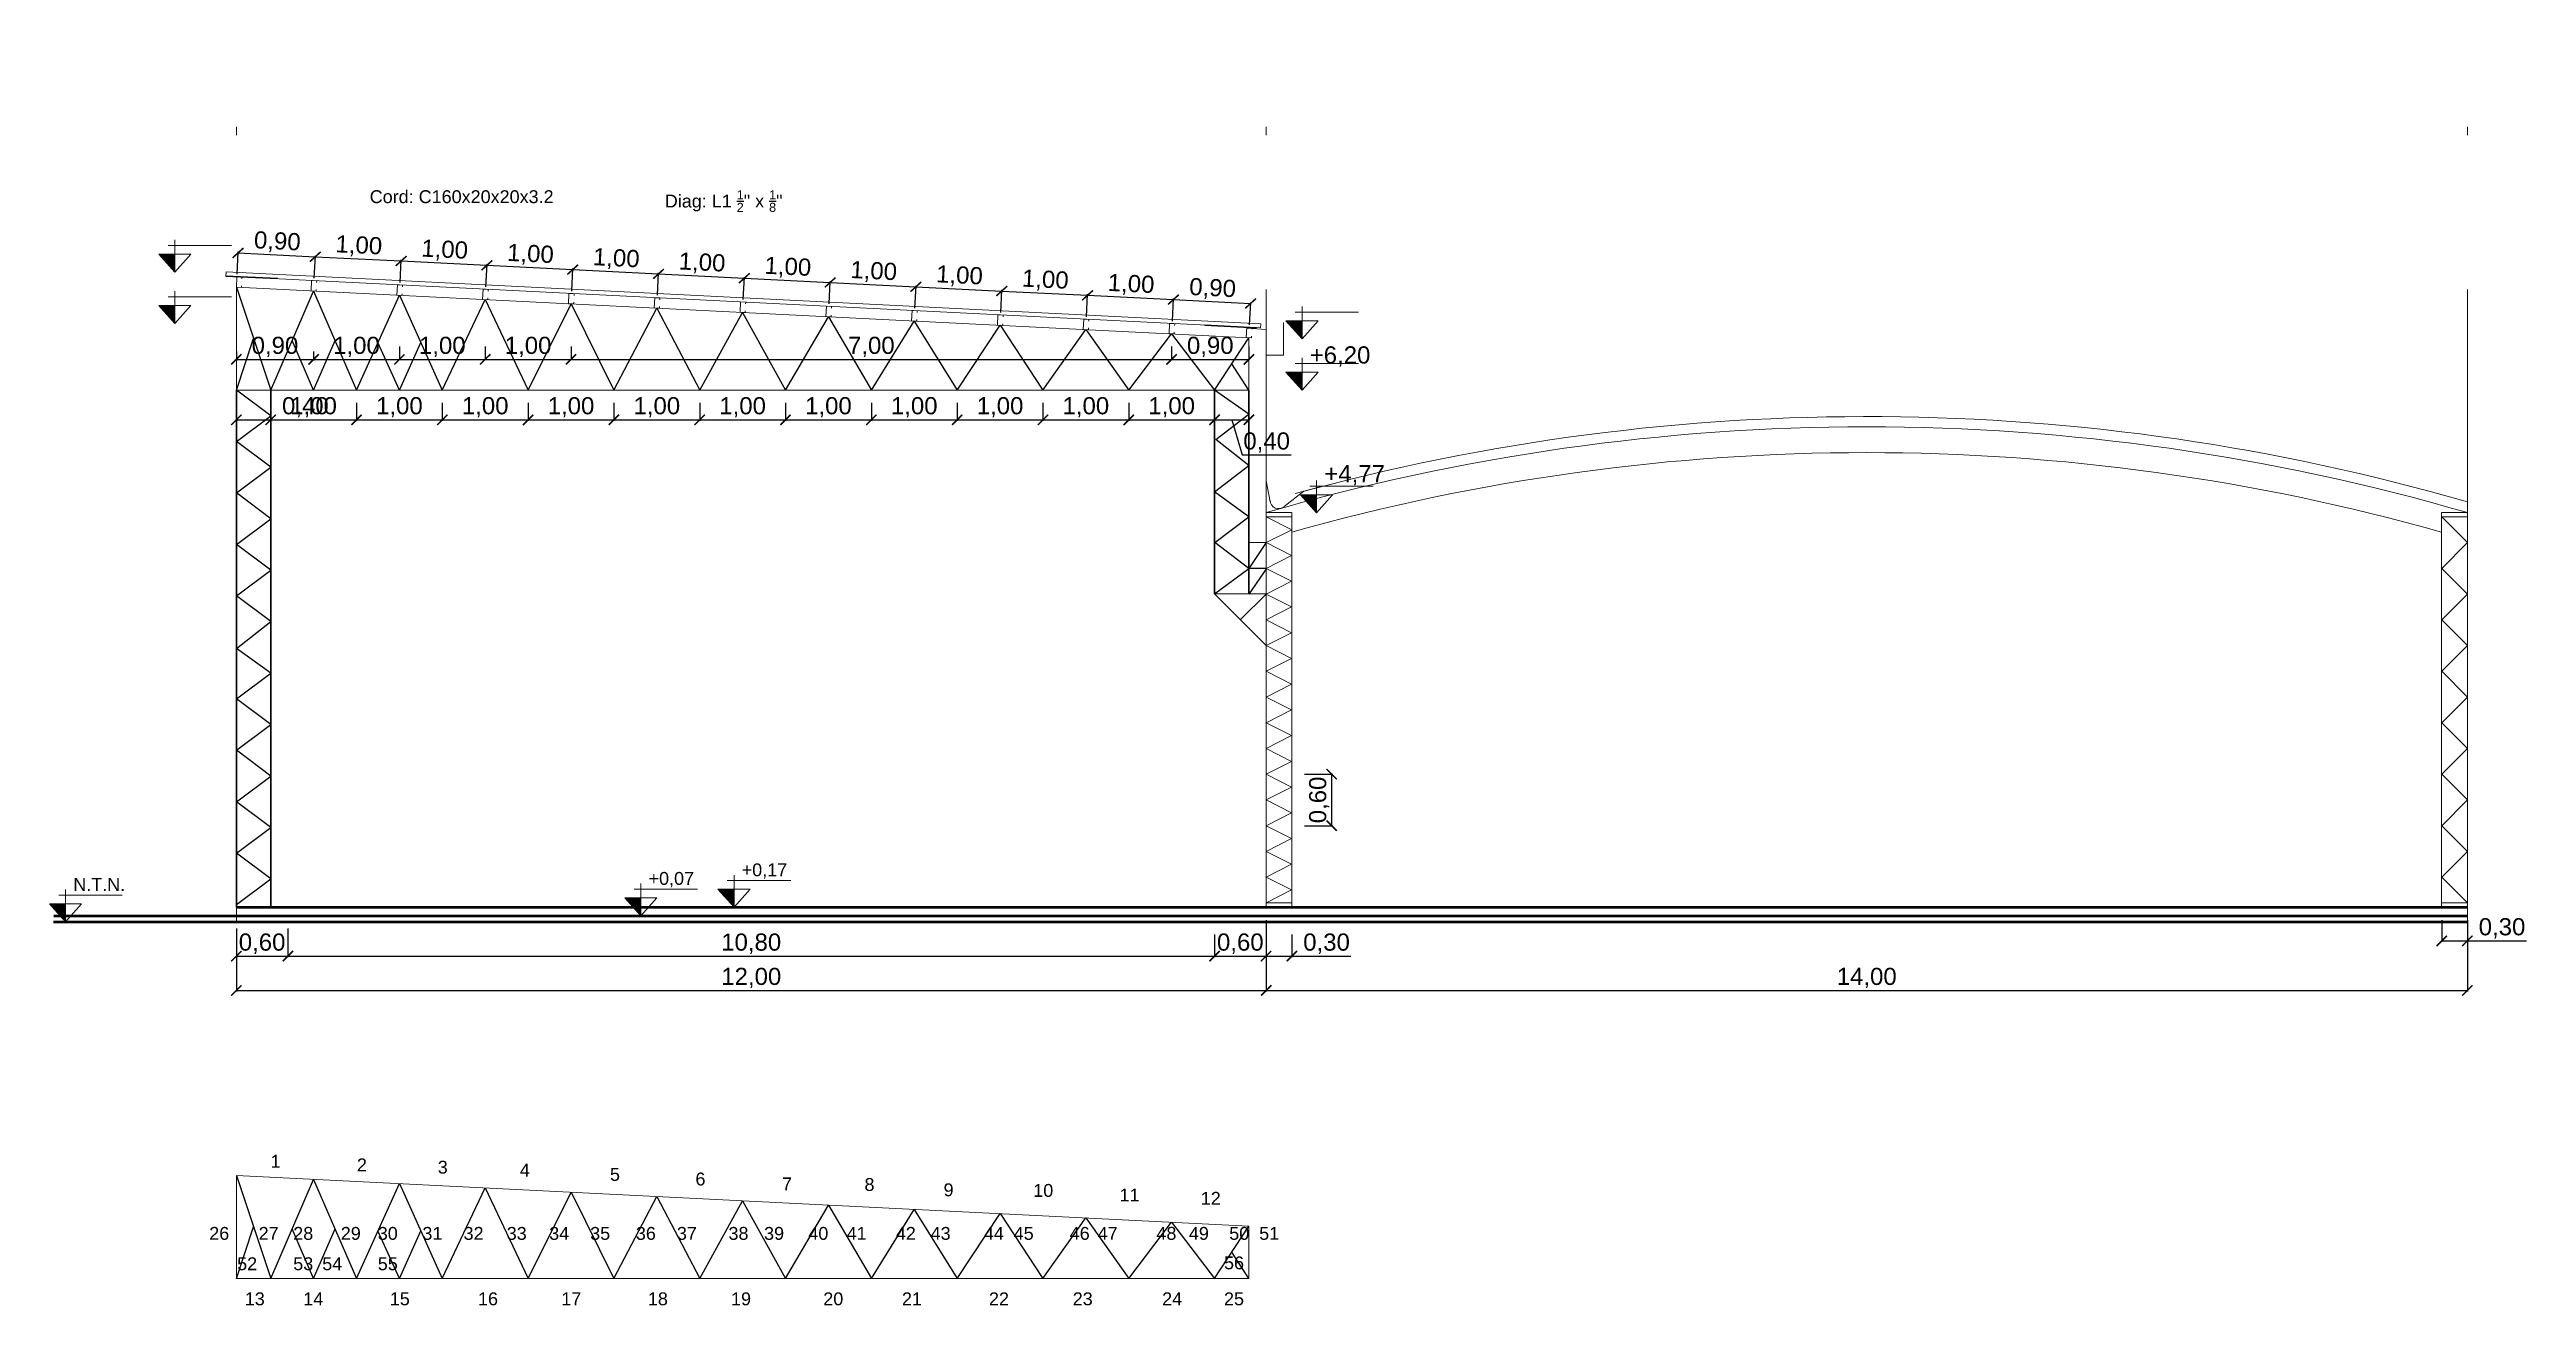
# Model space of a CAD drawing. Header units: millimetres. Extents: x 11 to 1331, y -149 to 22.
# Drawn here: x 626.38 to 655.24, y -105.9 to -91.26 of the extents above; entities that cross this region are included whole.
import ezdxf

# ---------------------------------------------------------------- set-up
doc = ezdxf.new("R2010")
doc.units = ezdxf.units.MM
doc.header["$LTSCALE"] = 0.1
doc.header["$MEASUREMENT"] = 0
doc.header["$PDMODE"] = 3
doc.header["$PDSIZE"] = 0.1
doc.linetypes.add('ACAD_ISO10W100', pattern=[18, 12, -3, 0, -3])
doc.layers.get('DEFPOINTS').update_dxf_attribs({"color": 1})
for name, color, linetype, lineweight in [('00_CANALETA', 2, 'Continuous', 13), ('00_EST_COL_DIAG', 1, 'Continuous', 25), ('00_EST_Columna', 3, 'Continuous', 35), ('00_EST_Correa', 3, 'ACAD_ISO10W100', 20), ('00_EST_Cotas', 6, 'Continuous', 9), ('00_EST_Cubierta', 2, 'Continuous', 9), ('00_EST_Ejes', 1, 'Continuous', 9), ('00_EST_Piso', 7, 'Continuous', 50), ('00_EST_TEXTO', 6, 'Continuous', 9), ('00_EST_Viga', 5, 'Continuous', 20), ('00_EST_Viga_Montante', 5, 'Continuous', 20)]:
    doc.layers.add(name, color=color, linetype=linetype, lineweight=lineweight)
doc.layers.add('00_EST_EXISTENTE', color=8, linetype='Continuous', lineweight=20, transparency=0.5)
doc.layers.add('00_EST_Viga_Diagonales', color=5, linetype='Continuous')
doc.styles.add('1 en 100', font='romans.shx', dxfattribs={"height": 0.17})
doc.styles.add('ARIAL', font='arial.ttf', dxfattribs={"height": 0.15})
doc.styles.add('Arial20', font='arial.ttf', dxfattribs={"height": 0.2})
doc.dimstyles.new('Cota 1-100-Andres', dxfattribs={"dimtxt": 0.2, "dimasz": 0.12, "dimexe": 0.012, "dimexo": 0.15, "dimgap": 0.025, "dimtad": 1, "dimzin": 0, "dimtxsty": 'Arial20', "dimblk1": 'ARCHTICK', "dimblk2": 'ARCHTICK', "dimsah": 1, "dimcen": 0.09, "dimclrd": 256, "dimclre": 256, "dimclrt": 256, "dimazin": 0, "dimtfac": 1, "dimtofl": 0, "dimtmove": 0, "dimatfit": 3, "dimldrblk": 'ARCHTICK', "dimfxl": 1, "dimtolj": 1, "dimtzin": 0, "dimarcsym": 0})

msp = doc.modelspace()

# ---------------------------------------------------------------- texts
at = {"char_height": 0.15, "attachment_point": 1, "style": 'ARIAL'}
for s, insert in [('Cord: C160x20x20x3.2 ', (630.108, -92.897)), ('\\A1;Diag: L1 {\\H0.7x;\\S1/2;}" x {\\H0.7x;\\S1/8;}"', (633.547, -92.897))]:
    msp.add_mtext_dynamic_manual_height_columns(s, width=2.41017, gutter_width=0.75, heights=[0], dxfattribs=dict(at, insert=insert))
at = {"layer": '00_EST_Cotas', "attachment_point": 1}
for s, width, gutter_width, insert, char_height, style in [('{\\fArial|b0|i0|c0|p34;+6,20}', 1.21693, 0.85, (641.063, -94.717), 0.2, '1 en 100'), ('{\\fArial|b0|i0|c0|p34;+4,77}', 1.21693, 0.85, (641.233, -96.101), 0.2, '1 en 100'), ('{\\fArial|b0|i0|c0|p34;N.T.N.}', 1.21693, 0.85, (626.653, -100.916), 0.15, '1 en 100'), ('{\\fArial|b0|i0|c0|p34;+0,07}', 1.21693, 0.85, (633.358, -100.846), 0.15, '1 en 100'), ('{\\fArial|b0|i0|c0|p34;+0,17}', 1.21693, 0.85, (634.443, -100.746), 0.15, '1 en 100'), ('1', 0.31632, 0.75, (628.953, -104.144), 0.15, 'ARIAL'), ('2', 0.31632, 0.75, (629.959, -104.186), 0.15, 'ARIAL'), ('3', 0.31632, 0.75, (630.901, -104.213), 0.15, 'ARIAL'), ('4', 0.31632, 0.75, (631.857, -104.247), 0.15, 'ARIAL'), ('5', 0.31632, 0.75, (632.908, -104.297), 0.15, 'ARIAL'), ('6', 0.31632, 0.75, (633.904, -104.351), 0.15, 'ARIAL'), ('7', 0.31632, 0.75, (634.913, -104.408), 0.15, 'ARIAL'), ('8', 0.31632, 0.75, (635.874, -104.415), 0.15, 'ARIAL'), ('9', 0.31632, 0.75, (636.796, -104.477), 0.15, 'ARIAL'), ('10', 0.31632, 0.75, (637.841, -104.484), 0.15, 'ARIAL'), ('11', 0.31632, 0.75, (638.847, -104.538), 0.15, 'ARIAL'), ('12', 0.31632, 0.75, (639.793, -104.576), 0.15, 'ARIAL'), ('26', 0.31632, 0.75, (628.238, -104.985), 0.15, 'ARIAL'), ('27', 0.31632, 0.75, (628.814, -104.985), 0.15, 'ARIAL'), ('28', 0.31632, 0.75, (629.217, -104.985), 0.15, 'ARIAL'), ('29', 0.31632, 0.75, (629.771, -104.985), 0.15, 'ARIAL'), ('30', 0.31632, 0.75, (630.202, -104.985), 0.15, 'ARIAL'), ('31', 0.31632, 0.75, (630.722, -104.985), 0.15, 'ARIAL'), ('32', 0.31632, 0.75, (631.202, -104.985), 0.15, 'ARIAL'), ('33', 0.31632, 0.75, (631.705, -104.985), 0.15, 'ARIAL'), ('34', 0.31632, 0.75, (632.2, -104.985), 0.15, 'ARIAL'), ('35', 0.31632, 0.75, (632.677, -104.985), 0.15, 'ARIAL'), ('36', 0.31632, 0.75, (633.21, -104.985), 0.15, 'ARIAL'), ('37', 0.31632, 0.75, (633.688, -104.985), 0.15, 'ARIAL'), ('38', 0.31632, 0.75, (634.289, -104.985), 0.15, 'ARIAL'), ('39', 0.31632, 0.75, (634.704, -104.985), 0.15, 'ARIAL'), ('40', 0.31632, 0.75, (635.22, -104.985), 0.15, 'ARIAL'), ('41', 0.31632, 0.75, (635.667, -104.985), 0.15, 'ARIAL'), ('42', 0.31632, 0.75, (636.239, -104.985), 0.15, 'ARIAL'), ('43', 0.31632, 0.75, (636.645, -104.985), 0.15, 'ARIAL'), ('44', 0.31632, 0.75, (637.265, -104.985), 0.15, 'ARIAL'), ('45', 0.31632, 0.75, (637.613, -104.985), 0.15, 'ARIAL'), ('46', 0.31632, 0.75, (638.266, -104.985), 0.15, 'ARIAL'), ('47', 0.31632, 0.75, (638.592, -104.985), 0.15, 'ARIAL'), ('48', 0.31632, 0.75, (639.276, -104.985), 0.15, 'ARIAL'), ('49', 0.31632, 0.75, (639.655, -104.985), 0.15, 'ARIAL'), ('50', 0.31632, 0.75, (640.125, -104.985), 0.15, 'ARIAL'), ('51', 0.31632, 0.75, (640.474, -104.985), 0.15, 'ARIAL'), ('52', 0.31632, 0.75, (628.563, -105.339), 0.15, 'ARIAL'), ('53', 0.31632, 0.75, (629.217, -105.339), 0.15, 'ARIAL'), ('54', 0.31632, 0.75, (629.555, -105.339), 0.15, 'ARIAL'), ('55', 0.31632, 0.75, (630.202, -105.339), 0.15, 'ARIAL'), ('56', 0.31632, 0.75, (640.064, -105.329), 0.15, 'ARIAL'), ('13', 0.31632, 0.75, (628.652, -105.748), 0.15, 'ARIAL'), ('14', 0.31632, 0.75, (629.334, -105.748), 0.15, 'ARIAL'), ('15', 0.31632, 0.75, (630.342, -105.748), 0.15, 'ARIAL'), ('16', 0.31632, 0.75, (631.37, -105.748), 0.15, 'ARIAL'), ('17', 0.31632, 0.75, (632.341, -105.748), 0.15, 'ARIAL'), ('18', 0.31632, 0.75, (633.35, -105.748), 0.15, 'ARIAL'), ('19', 0.31632, 0.75, (634.319, -105.748), 0.15, 'ARIAL'), ('20', 0.31632, 0.75, (635.394, -105.748), 0.15, 'ARIAL'), ('21', 0.31632, 0.75, (636.311, -105.748), 0.15, 'ARIAL'), ('22', 0.31632, 0.75, (637.325, -105.748), 0.15, 'ARIAL'), ('23', 0.31632, 0.75, (638.301, -105.748), 0.15, 'ARIAL'), ('24', 0.31632, 0.75, (639.343, -105.748), 0.15, 'ARIAL'), ('25', 0.31632, 0.75, (640.064, -105.748), 0.15, 'ARIAL')]:
    msp.add_mtext_dynamic_manual_height_columns(s, width=width, gutter_width=gutter_width, heights=[0], dxfattribs=dict(at, insert=insert, char_height=char_height, style=style))

# ---------------------------------------------------------------- blocks, each defined once
blk = doc.blocks.new('_ARCHTICK')
at = {"color": 0, "linetype": 'ByBlock', "const_width": 0.15}
blk.add_lwpolyline([(-0.5, -0.5), (0.5, 0.5)], dxfattribs=at)
blk = doc.blocks.new('*D48')
at = {"layer": '00_EST_Cotas', "lineweight": -2, "transparency": 16777216}
for p, q in [((654.256, -101.406), (654.256, -101.661)), ((654.554, -101.406), (654.554, -101.661)), ((654.256, -101.649), (654.554, -101.649)), ((654.554, -101.649), (655.243, -101.649))]:
    blk.add_line(p, q, dxfattribs=at)
at = {"layer": 'DEFPOINTS', "color": 0, "transparency": 16777216}
for p in [(654.256, -101.256), (654.554, -101.256), (654.554, -101.649)]:
    blk.add_point(p, dxfattribs=at)
at = {"layer": '00_EST_Cotas', "lineweight": -2, "transparency": 16777216, "xscale": 0.12, "yscale": 0.12, "zscale": 0.12, "rotation": 180}
blk.add_blockref('_ARCHTICK', (654.256, -101.649), dxfattribs=at)
at = {"layer": '00_EST_Cotas', "lineweight": -2, "transparency": 16777216, "xscale": 0.12, "yscale": 0.12, "zscale": 0.12}
blk.add_blockref('_ARCHTICK', (654.554, -101.649), dxfattribs=at)
at = {"layer": '00_EST_Cotas', "transparency": 16777216, "insert": (654.958, -101.503), "char_height": 0.2, "attachment_point": 5, "style": 'Arial20'}
blk.add_mtext('\\A1;0,30', dxfattribs=at)
blk = doc.blocks.new('*D49')
at = {"layer": '00_EST_Cotas', "lineweight": -2, "transparency": 16777216}
for p, q in [((628.554, -101.506), (628.554, -101.839)), ((629.154, -101.506), (629.154, -101.839)), ((628.554, -101.827), (629.154, -101.827))]:
    blk.add_line(p, q, dxfattribs=at)
at = {"layer": 'DEFPOINTS', "color": 0, "transparency": 16777216}
for p in [(628.554, -101.356), (629.154, -101.356), (629.154, -101.827)]:
    blk.add_point(p, dxfattribs=at)
at = {"layer": '00_EST_Cotas', "lineweight": -2, "transparency": 16777216, "xscale": 0.12, "yscale": 0.12, "zscale": 0.12, "rotation": 180}
blk.add_blockref('_ARCHTICK', (628.554, -101.827), dxfattribs=at)
at = {"layer": '00_EST_Cotas', "lineweight": -2, "transparency": 16777216, "xscale": 0.12, "yscale": 0.12, "zscale": 0.12}
blk.add_blockref('_ARCHTICK', (629.154, -101.827), dxfattribs=at)
at = {"layer": '00_EST_Cotas', "transparency": 16777216, "insert": (628.854, -101.682), "char_height": 0.2, "attachment_point": 5, "style": 'Arial20'}
blk.add_mtext('\\A1;0,60', dxfattribs=at)
blk = doc.blocks.new('*D50')
at = {"layer": '00_EST_Cotas', "lineweight": -2, "transparency": 16777216}
for p, q in [((629.154, -101.506), (629.154, -101.839)), ((639.954, -101.576), (639.954, -101.839)), ((629.154, -101.827), (639.954, -101.827))]:
    blk.add_line(p, q, dxfattribs=at)
at = {"layer": 'DEFPOINTS', "color": 0, "transparency": 16777216}
for p in [(629.154, -101.356), (639.954, -101.426), (639.954, -101.827)]:
    blk.add_point(p, dxfattribs=at)
at = {"layer": '00_EST_Cotas', "lineweight": -2, "transparency": 16777216, "xscale": 0.12, "yscale": 0.12, "zscale": 0.12, "rotation": 180}
blk.add_blockref('_ARCHTICK', (629.154, -101.827), dxfattribs=at)
at = {"layer": '00_EST_Cotas', "lineweight": -2, "transparency": 16777216, "xscale": 0.12, "yscale": 0.12, "zscale": 0.12}
blk.add_blockref('_ARCHTICK', (639.954, -101.827), dxfattribs=at)
at = {"layer": '00_EST_Cotas', "transparency": 16777216, "insert": (634.554, -101.682), "char_height": 0.2, "attachment_point": 5, "style": 'Arial20'}
blk.add_mtext('\\A1;10,80', dxfattribs=at)
blk = doc.blocks.new('*D51')
at = {"layer": '00_EST_Cotas', "lineweight": -2, "transparency": 16777216}
for p, q in [((639.954, -101.576), (639.954, -101.839)), ((640.554, -101.576), (640.554, -101.839)), ((639.954, -101.827), (640.554, -101.827))]:
    blk.add_line(p, q, dxfattribs=at)
at = {"layer": 'DEFPOINTS', "color": 0, "transparency": 16777216}
for p in [(639.954, -101.426), (640.554, -101.426), (640.554, -101.827)]:
    blk.add_point(p, dxfattribs=at)
at = {"layer": '00_EST_Cotas', "lineweight": -2, "transparency": 16777216, "xscale": 0.12, "yscale": 0.12, "zscale": 0.12, "rotation": 180}
blk.add_blockref('_ARCHTICK', (639.954, -101.827), dxfattribs=at)
at = {"layer": '00_EST_Cotas', "lineweight": -2, "transparency": 16777216, "xscale": 0.12, "yscale": 0.12, "zscale": 0.12}
blk.add_blockref('_ARCHTICK', (640.554, -101.827), dxfattribs=at)
at = {"layer": '00_EST_Cotas', "transparency": 16777216, "insert": (640.254, -101.682), "char_height": 0.2, "attachment_point": 5, "style": 'Arial20'}
blk.add_mtext('\\A1;0,60', dxfattribs=at)
blk = doc.blocks.new('*D52')
at = {"layer": '00_EST_Cotas', "lineweight": -2, "transparency": 16777216}
for p, q in [((628.554, -101.506), (628.554, -102.239)), ((640.556, -101.406), (640.556, -102.239)), ((628.554, -102.227), (640.556, -102.227))]:
    blk.add_line(p, q, dxfattribs=at)
at = {"layer": 'DEFPOINTS', "color": 0, "transparency": 16777216}
for p in [(640.556, -101.256), (628.554, -101.356), (640.556, -102.227)]:
    blk.add_point(p, dxfattribs=at)
at = {"layer": '00_EST_Cotas', "lineweight": -2, "transparency": 16777216, "xscale": 0.12, "yscale": 0.12, "zscale": 0.12, "rotation": 180}
blk.add_blockref('_ARCHTICK', (628.554, -102.227), dxfattribs=at)
at = {"layer": '00_EST_Cotas', "lineweight": -2, "transparency": 16777216, "xscale": 0.12, "yscale": 0.12, "zscale": 0.12}
blk.add_blockref('_ARCHTICK', (640.556, -102.227), dxfattribs=at)
at = {"layer": '00_EST_Cotas', "transparency": 16777216, "insert": (634.555, -102.082), "char_height": 0.2, "attachment_point": 5, "style": 'Arial20'}
blk.add_mtext('\\A1;12,00', dxfattribs=at)
blk = doc.blocks.new('*D53')
at = {"layer": '00_EST_Cotas', "lineweight": -2, "transparency": 16777216}
for p, q in [((640.554, -101.406), (640.554, -102.239)), ((654.554, -101.576), (654.554, -102.239)), ((640.554, -102.227), (654.554, -102.227))]:
    blk.add_line(p, q, dxfattribs=at)
at = {"layer": 'DEFPOINTS', "color": 0, "transparency": 16777216}
for p in [(640.554, -101.256), (654.554, -101.426), (654.554, -102.227)]:
    blk.add_point(p, dxfattribs=at)
at = {"layer": '00_EST_Cotas', "lineweight": -2, "transparency": 16777216, "xscale": 0.12, "yscale": 0.12, "zscale": 0.12, "rotation": 180}
blk.add_blockref('_ARCHTICK', (640.554, -102.227), dxfattribs=at)
at = {"layer": '00_EST_Cotas', "lineweight": -2, "transparency": 16777216, "xscale": 0.12, "yscale": 0.12, "zscale": 0.12}
blk.add_blockref('_ARCHTICK', (654.554, -102.227), dxfattribs=at)
at = {"layer": '00_EST_Cotas', "transparency": 16777216, "insert": (647.554, -102.082), "char_height": 0.2, "attachment_point": 5, "style": 'Arial20'}
blk.add_mtext('\\A1;14,00', dxfattribs=at)
blk = doc.blocks.new('cotaNivel')
at = {"layer": '00_EST_Cotas', "transparency": 33554687}
h = blk.add_hatch(color=256, dxfattribs=at)
h.dxf.hatch_style = 1
h.paths.add_polyline_path([(328.514, -103.488), (328.327, -103.488), (328.514, -103.697)])
at = {"layer": '00_EST_Cotas'}
for p, q in [((328.514, -103.697), (328.514, -103.322)), ((328.435, -103.386), (329.174, -103.386))]:
    blk.add_line(p, q, dxfattribs=at)
blk.add_lwpolyline([(328.514, -103.697), (328.701, -103.488), (328.327, -103.488)], close=True, dxfattribs=at)
blk = doc.blocks.new('*D54')
at = {"layer": '00_EST_Cotas', "lineweight": -2, "transparency": 16777216}
for p, q in [((640.554, -101.576), (640.554, -101.839)), ((640.855, -101.576), (640.855, -101.839)), ((640.554, -101.827), (640.855, -101.827)), ((640.855, -101.827), (641.544, -101.827))]:
    blk.add_line(p, q, dxfattribs=at)
at = {"layer": 'DEFPOINTS', "color": 0, "transparency": 16777216}
for p in [(640.554, -101.426), (640.855, -101.426), (640.855, -101.827)]:
    blk.add_point(p, dxfattribs=at)
at = {"layer": '00_EST_Cotas', "lineweight": -2, "transparency": 16777216, "xscale": 0.12, "yscale": 0.12, "zscale": 0.12, "rotation": 180}
blk.add_blockref('_ARCHTICK', (640.554, -101.827), dxfattribs=at)
at = {"layer": '00_EST_Cotas', "lineweight": -2, "transparency": 16777216, "xscale": 0.12, "yscale": 0.12, "zscale": 0.12}
blk.add_blockref('_ARCHTICK', (640.855, -101.827), dxfattribs=at)
at = {"layer": '00_EST_Cotas', "transparency": 16777216, "insert": (641.259, -101.682), "char_height": 0.2, "attachment_point": 5, "style": 'Arial20'}
blk.add_mtext('\\A1;0,30', dxfattribs=at)
blk = doc.blocks.new('*D55')
at = {"layer": '00_EST_Cotas', "lineweight": -2, "transparency": 16777216}
for p, q in [((628.554, -95.377), (628.554, -95.586)), ((628.954, -95.377), (628.954, -95.586)), ((628.554, -95.574), (628.954, -95.574)), ((628.954, -95.574), (629.643, -95.574))]:
    blk.add_line(p, q, dxfattribs=at)
at = {"layer": 'DEFPOINTS', "color": 0, "transparency": 16777216}
for p in [(628.554, -95.227), (628.954, -95.227), (628.954, -95.574)]:
    blk.add_point(p, dxfattribs=at)
at = {"layer": '00_EST_Cotas', "lineweight": -2, "transparency": 16777216, "xscale": 0.12, "yscale": 0.12, "zscale": 0.12, "rotation": 180}
blk.add_blockref('_ARCHTICK', (628.554, -95.574), dxfattribs=at)
at = {"layer": '00_EST_Cotas', "lineweight": -2, "transparency": 16777216, "xscale": 0.12, "yscale": 0.12, "zscale": 0.12}
blk.add_blockref('_ARCHTICK', (628.954, -95.574), dxfattribs=at)
at = {"layer": '00_EST_Cotas', "transparency": 16777216, "insert": (629.358, -95.428), "char_height": 0.2, "attachment_point": 5, "style": 'Arial20'}
blk.add_mtext('\\A1;0,40', dxfattribs=at)
blk = doc.blocks.new('*D56')
at = {"layer": '00_EST_Cotas', "lineweight": -2, "transparency": 16777216}
for p, q in [((628.954, -95.377), (628.954, -95.586)), ((629.954, -95.377), (629.954, -95.586)), ((628.954, -95.574), (629.954, -95.574))]:
    blk.add_line(p, q, dxfattribs=at)
at = {"layer": 'DEFPOINTS', "color": 0, "transparency": 16777216}
for p in [(628.954, -95.227), (629.954, -95.227), (629.954, -95.574)]:
    blk.add_point(p, dxfattribs=at)
at = {"layer": '00_EST_Cotas', "lineweight": -2, "transparency": 16777216, "xscale": 0.12, "yscale": 0.12, "zscale": 0.12, "rotation": 180}
blk.add_blockref('_ARCHTICK', (628.954, -95.574), dxfattribs=at)
at = {"layer": '00_EST_Cotas', "lineweight": -2, "transparency": 16777216, "xscale": 0.12, "yscale": 0.12, "zscale": 0.12}
blk.add_blockref('_ARCHTICK', (629.954, -95.574), dxfattribs=at)
at = {"layer": '00_EST_Cotas', "transparency": 16777216, "insert": (629.454, -95.428), "char_height": 0.2, "attachment_point": 5, "style": 'Arial20'}
blk.add_mtext('\\A1;1,00', dxfattribs=at)
blk = doc.blocks.new('*D57')
at = {"layer": '00_EST_Cotas', "lineweight": -2, "transparency": 16777216}
for p, q in [((629.954, -95.377), (629.954, -95.586)), ((630.954, -95.377), (630.954, -95.586)), ((629.954, -95.574), (630.954, -95.574))]:
    blk.add_line(p, q, dxfattribs=at)
at = {"layer": 'DEFPOINTS', "color": 0, "transparency": 16777216}
for p in [(629.954, -95.227), (630.954, -95.227), (630.954, -95.574)]:
    blk.add_point(p, dxfattribs=at)
at = {"layer": '00_EST_Cotas', "lineweight": -2, "transparency": 16777216, "xscale": 0.12, "yscale": 0.12, "zscale": 0.12, "rotation": 180}
blk.add_blockref('_ARCHTICK', (629.954, -95.574), dxfattribs=at)
at = {"layer": '00_EST_Cotas', "lineweight": -2, "transparency": 16777216, "xscale": 0.12, "yscale": 0.12, "zscale": 0.12}
blk.add_blockref('_ARCHTICK', (630.954, -95.574), dxfattribs=at)
at = {"layer": '00_EST_Cotas', "transparency": 16777216, "insert": (630.454, -95.428), "char_height": 0.2, "attachment_point": 5, "style": 'Arial20'}
blk.add_mtext('\\A1;1,00', dxfattribs=at)
blk = doc.blocks.new('*D58')
at = {"layer": '00_EST_Cotas', "lineweight": -2, "transparency": 16777216}
for p, q in [((630.954, -95.377), (630.954, -95.586)), ((631.954, -95.377), (631.954, -95.586)), ((630.954, -95.574), (631.954, -95.574))]:
    blk.add_line(p, q, dxfattribs=at)
at = {"layer": 'DEFPOINTS', "color": 0, "transparency": 16777216}
for p in [(630.954, -95.227), (631.954, -95.227), (631.954, -95.574)]:
    blk.add_point(p, dxfattribs=at)
at = {"layer": '00_EST_Cotas', "lineweight": -2, "transparency": 16777216, "xscale": 0.12, "yscale": 0.12, "zscale": 0.12, "rotation": 180}
blk.add_blockref('_ARCHTICK', (630.954, -95.574), dxfattribs=at)
at = {"layer": '00_EST_Cotas', "lineweight": -2, "transparency": 16777216, "xscale": 0.12, "yscale": 0.12, "zscale": 0.12}
blk.add_blockref('_ARCHTICK', (631.954, -95.574), dxfattribs=at)
at = {"layer": '00_EST_Cotas', "transparency": 16777216, "insert": (631.454, -95.428), "char_height": 0.2, "attachment_point": 5, "style": 'Arial20'}
blk.add_mtext('\\A1;1,00', dxfattribs=at)
blk = doc.blocks.new('*D59')
at = {"layer": '00_EST_Cotas', "lineweight": -2, "transparency": 16777216}
for p, q in [((631.954, -95.377), (631.954, -95.586)), ((632.954, -95.377), (632.954, -95.586)), ((631.954, -95.574), (632.954, -95.574))]:
    blk.add_line(p, q, dxfattribs=at)
at = {"layer": 'DEFPOINTS', "color": 0, "transparency": 16777216}
for p in [(631.954, -95.227), (632.954, -95.227), (632.954, -95.574)]:
    blk.add_point(p, dxfattribs=at)
at = {"layer": '00_EST_Cotas', "lineweight": -2, "transparency": 16777216, "xscale": 0.12, "yscale": 0.12, "zscale": 0.12, "rotation": 180}
blk.add_blockref('_ARCHTICK', (631.954, -95.574), dxfattribs=at)
at = {"layer": '00_EST_Cotas', "lineweight": -2, "transparency": 16777216, "xscale": 0.12, "yscale": 0.12, "zscale": 0.12}
blk.add_blockref('_ARCHTICK', (632.954, -95.574), dxfattribs=at)
at = {"layer": '00_EST_Cotas', "transparency": 16777216, "insert": (632.454, -95.428), "char_height": 0.2, "attachment_point": 5, "style": 'Arial20'}
blk.add_mtext('\\A1;1,00', dxfattribs=at)
blk = doc.blocks.new('*D60')
at = {"layer": '00_EST_Cotas', "lineweight": -2, "transparency": 16777216}
for p, q in [((632.954, -95.377), (632.954, -95.586)), ((633.954, -95.377), (633.954, -95.586)), ((632.954, -95.574), (633.954, -95.574))]:
    blk.add_line(p, q, dxfattribs=at)
at = {"layer": 'DEFPOINTS', "color": 0, "transparency": 16777216}
for p in [(632.954, -95.227), (633.954, -95.227), (633.954, -95.574)]:
    blk.add_point(p, dxfattribs=at)
at = {"layer": '00_EST_Cotas', "lineweight": -2, "transparency": 16777216, "xscale": 0.12, "yscale": 0.12, "zscale": 0.12, "rotation": 180}
blk.add_blockref('_ARCHTICK', (632.954, -95.574), dxfattribs=at)
at = {"layer": '00_EST_Cotas', "lineweight": -2, "transparency": 16777216, "xscale": 0.12, "yscale": 0.12, "zscale": 0.12}
blk.add_blockref('_ARCHTICK', (633.954, -95.574), dxfattribs=at)
at = {"layer": '00_EST_Cotas', "transparency": 16777216, "insert": (633.454, -95.428), "char_height": 0.2, "attachment_point": 5, "style": 'Arial20'}
blk.add_mtext('\\A1;1,00', dxfattribs=at)
blk = doc.blocks.new('*D61')
at = {"layer": '00_EST_Cotas', "lineweight": -2, "transparency": 16777216}
for p, q in [((633.954, -95.377), (633.954, -95.586)), ((634.954, -95.377), (634.954, -95.586)), ((633.954, -95.574), (634.954, -95.574))]:
    blk.add_line(p, q, dxfattribs=at)
at = {"layer": 'DEFPOINTS', "color": 0, "transparency": 16777216}
for p in [(633.954, -95.227), (634.954, -95.227), (634.954, -95.574)]:
    blk.add_point(p, dxfattribs=at)
at = {"layer": '00_EST_Cotas', "lineweight": -2, "transparency": 16777216, "xscale": 0.12, "yscale": 0.12, "zscale": 0.12, "rotation": 180}
blk.add_blockref('_ARCHTICK', (633.954, -95.574), dxfattribs=at)
at = {"layer": '00_EST_Cotas', "lineweight": -2, "transparency": 16777216, "xscale": 0.12, "yscale": 0.12, "zscale": 0.12}
blk.add_blockref('_ARCHTICK', (634.954, -95.574), dxfattribs=at)
at = {"layer": '00_EST_Cotas', "transparency": 16777216, "insert": (634.454, -95.428), "char_height": 0.2, "attachment_point": 5, "style": 'Arial20'}
blk.add_mtext('\\A1;1,00', dxfattribs=at)
blk = doc.blocks.new('*D62')
at = {"layer": '00_EST_Cotas', "lineweight": -2, "transparency": 16777216}
for p, q in [((634.954, -95.377), (634.954, -95.586)), ((635.954, -95.377), (635.954, -95.586)), ((634.954, -95.574), (635.954, -95.574))]:
    blk.add_line(p, q, dxfattribs=at)
at = {"layer": 'DEFPOINTS', "color": 0, "transparency": 16777216}
for p in [(634.954, -95.227), (635.954, -95.227), (635.954, -95.574)]:
    blk.add_point(p, dxfattribs=at)
at = {"layer": '00_EST_Cotas', "lineweight": -2, "transparency": 16777216, "xscale": 0.12, "yscale": 0.12, "zscale": 0.12, "rotation": 180}
blk.add_blockref('_ARCHTICK', (634.954, -95.574), dxfattribs=at)
at = {"layer": '00_EST_Cotas', "lineweight": -2, "transparency": 16777216, "xscale": 0.12, "yscale": 0.12, "zscale": 0.12}
blk.add_blockref('_ARCHTICK', (635.954, -95.574), dxfattribs=at)
at = {"layer": '00_EST_Cotas', "transparency": 16777216, "insert": (635.454, -95.428), "char_height": 0.2, "attachment_point": 5, "style": 'Arial20'}
blk.add_mtext('\\A1;1,00', dxfattribs=at)
blk = doc.blocks.new('*D63')
at = {"layer": '00_EST_Cotas', "lineweight": -2, "transparency": 16777216}
for p, q in [((635.954, -95.377), (635.954, -95.586)), ((636.954, -95.377), (636.954, -95.586)), ((635.954, -95.574), (636.954, -95.574))]:
    blk.add_line(p, q, dxfattribs=at)
at = {"layer": 'DEFPOINTS', "color": 0, "transparency": 16777216}
for p in [(635.954, -95.227), (636.954, -95.227), (636.954, -95.574)]:
    blk.add_point(p, dxfattribs=at)
at = {"layer": '00_EST_Cotas', "lineweight": -2, "transparency": 16777216, "xscale": 0.12, "yscale": 0.12, "zscale": 0.12, "rotation": 180}
blk.add_blockref('_ARCHTICK', (635.954, -95.574), dxfattribs=at)
at = {"layer": '00_EST_Cotas', "lineweight": -2, "transparency": 16777216, "xscale": 0.12, "yscale": 0.12, "zscale": 0.12}
blk.add_blockref('_ARCHTICK', (636.954, -95.574), dxfattribs=at)
at = {"layer": '00_EST_Cotas', "transparency": 16777216, "insert": (636.454, -95.428), "char_height": 0.2, "attachment_point": 5, "style": 'Arial20'}
blk.add_mtext('\\A1;1,00', dxfattribs=at)
blk = doc.blocks.new('*D64')
at = {"layer": '00_EST_Cotas', "lineweight": -2, "transparency": 16777216}
for p, q in [((636.954, -95.377), (636.954, -95.586)), ((637.954, -95.377), (637.954, -95.586)), ((636.954, -95.574), (637.954, -95.574))]:
    blk.add_line(p, q, dxfattribs=at)
at = {"layer": 'DEFPOINTS', "color": 0, "transparency": 16777216}
for p in [(636.954, -95.227), (637.954, -95.227), (637.954, -95.574)]:
    blk.add_point(p, dxfattribs=at)
at = {"layer": '00_EST_Cotas', "lineweight": -2, "transparency": 16777216, "xscale": 0.12, "yscale": 0.12, "zscale": 0.12, "rotation": 180}
blk.add_blockref('_ARCHTICK', (636.954, -95.574), dxfattribs=at)
at = {"layer": '00_EST_Cotas', "lineweight": -2, "transparency": 16777216, "xscale": 0.12, "yscale": 0.12, "zscale": 0.12}
blk.add_blockref('_ARCHTICK', (637.954, -95.574), dxfattribs=at)
at = {"layer": '00_EST_Cotas', "transparency": 16777216, "insert": (637.454, -95.428), "char_height": 0.2, "attachment_point": 5, "style": 'Arial20'}
blk.add_mtext('\\A1;1,00', dxfattribs=at)
blk = doc.blocks.new('*D65')
at = {"layer": '00_EST_Cotas', "lineweight": -2, "transparency": 16777216}
for p, q in [((637.954, -95.377), (637.954, -95.586)), ((638.954, -95.377), (638.954, -95.586)), ((637.954, -95.574), (638.954, -95.574))]:
    blk.add_line(p, q, dxfattribs=at)
at = {"layer": 'DEFPOINTS', "color": 0, "transparency": 16777216}
for p in [(637.954, -95.227), (638.954, -95.227), (638.954, -95.574)]:
    blk.add_point(p, dxfattribs=at)
at = {"layer": '00_EST_Cotas', "lineweight": -2, "transparency": 16777216, "xscale": 0.12, "yscale": 0.12, "zscale": 0.12, "rotation": 180}
blk.add_blockref('_ARCHTICK', (637.954, -95.574), dxfattribs=at)
at = {"layer": '00_EST_Cotas', "lineweight": -2, "transparency": 16777216, "xscale": 0.12, "yscale": 0.12, "zscale": 0.12}
blk.add_blockref('_ARCHTICK', (638.954, -95.574), dxfattribs=at)
at = {"layer": '00_EST_Cotas', "transparency": 16777216, "insert": (638.454, -95.428), "char_height": 0.2, "attachment_point": 5, "style": 'Arial20'}
blk.add_mtext('\\A1;1,00', dxfattribs=at)
blk = doc.blocks.new('*D66')
at = {"layer": '00_EST_Cotas', "lineweight": -2, "transparency": 16777216}
for p, q in [((638.954, -95.377), (638.954, -95.586)), ((639.954, -95.377), (639.954, -95.586)), ((638.954, -95.574), (639.954, -95.574))]:
    blk.add_line(p, q, dxfattribs=at)
at = {"layer": 'DEFPOINTS', "color": 0, "transparency": 16777216}
for p in [(638.954, -95.227), (639.954, -95.227), (639.954, -95.574)]:
    blk.add_point(p, dxfattribs=at)
at = {"layer": '00_EST_Cotas', "lineweight": -2, "transparency": 16777216, "xscale": 0.12, "yscale": 0.12, "zscale": 0.12, "rotation": 180}
blk.add_blockref('_ARCHTICK', (638.954, -95.574), dxfattribs=at)
at = {"layer": '00_EST_Cotas', "lineweight": -2, "transparency": 16777216, "xscale": 0.12, "yscale": 0.12, "zscale": 0.12}
blk.add_blockref('_ARCHTICK', (639.954, -95.574), dxfattribs=at)
at = {"layer": '00_EST_Cotas', "transparency": 16777216, "insert": (639.454, -95.428), "char_height": 0.2, "attachment_point": 5, "style": 'Arial20'}
blk.add_mtext('\\A1;1,00', dxfattribs=at)
blk = doc.blocks.new('*D67')
at = {"layer": '00_EST_Cotas', "lineweight": -2, "transparency": 16777216}
for p, q in [((639.954, -95.377), (639.954, -95.586)), ((640.354, -95.377), (640.354, -95.586)), ((639.954, -95.574), (640.354, -95.574)), ((640.154, -95.574), (640.277, -95.984)), ((640.277, -95.984), (640.846, -95.984))]:
    blk.add_line(p, q, dxfattribs=at)
at = {"layer": 'DEFPOINTS', "color": 0, "transparency": 16777216}
for p in [(639.954, -95.227), (640.354, -95.227), (640.354, -95.574)]:
    blk.add_point(p, dxfattribs=at)
at = {"layer": '00_EST_Cotas', "lineweight": -2, "transparency": 16777216, "xscale": 0.12, "yscale": 0.12, "zscale": 0.12, "rotation": 180}
blk.add_blockref('_ARCHTICK', (639.954, -95.574), dxfattribs=at)
at = {"layer": '00_EST_Cotas', "lineweight": -2, "transparency": 16777216, "xscale": 0.12, "yscale": 0.12, "zscale": 0.12}
blk.add_blockref('_ARCHTICK', (640.354, -95.574), dxfattribs=at)
at = {"layer": '00_EST_Cotas', "transparency": 16777216, "insert": (640.561, -95.839), "char_height": 0.2, "attachment_point": 5, "style": 'Arial20'}
blk.add_mtext('\\A1;0,40', dxfattribs=at)
blk = doc.blocks.new('*D68')
at = {"layer": '00_EST_Cotas', "lineweight": -2, "transparency": 16777216}
for p, q in [((628.562, -93.877), (628.575, -93.615)), ((628.574, -93.627), (629.474, -93.672)), ((629.462, -93.922), (629.475, -93.66))]:
    blk.add_line(p, q, dxfattribs=at)
at = {"layer": 'DEFPOINTS', "color": 0, "transparency": 16777216}
for p in [(629.474, -93.672), (628.554, -94.027), (629.454, -94.072)]:
    blk.add_point(p, dxfattribs=at)
at = {"layer": '00_EST_Cotas', "lineweight": -2, "transparency": 16777216, "xscale": 0.12, "yscale": 0.12, "zscale": 0.12}
for p, rotation in [((628.574, -93.627), 177.138393013401), ((629.474, -93.672), 357.138393013401)]:
    blk.add_blockref('_ARCHTICK', p, dxfattribs=dict(at, rotation=rotation))
at = {"layer": '00_EST_Cotas', "transparency": 16777216, "insert": (629.031, -93.505), "char_height": 0.2, "attachment_point": 5, "rotation": 357.1384, "style": 'Arial20'}
blk.add_mtext('\\A1;0,90', dxfattribs=at)
blk = doc.blocks.new('*D69')
at = {"layer": '00_EST_Cotas', "lineweight": -2, "transparency": 16777216}
for p, q in [((629.462, -93.922), (629.475, -93.66)), ((629.474, -93.672), (630.474, -93.722)), ((630.462, -93.972), (630.475, -93.71))]:
    blk.add_line(p, q, dxfattribs=at)
at = {"layer": 'DEFPOINTS', "color": 0, "transparency": 16777216}
for p in [(630.474, -93.722), (629.454, -94.072), (630.454, -94.122)]:
    blk.add_point(p, dxfattribs=at)
at = {"layer": '00_EST_Cotas', "lineweight": -2, "transparency": 16777216, "xscale": 0.12, "yscale": 0.12, "zscale": 0.12}
for p, rotation in [((629.474, -93.672), 177.1383930134005), ((630.474, -93.722), 357.1383930134005)]:
    blk.add_blockref('_ARCHTICK', p, dxfattribs=dict(at, rotation=rotation))
at = {"layer": '00_EST_Cotas', "transparency": 16777216, "insert": (629.981, -93.552), "char_height": 0.2, "attachment_point": 5, "rotation": 357.1384, "style": 'Arial20'}
blk.add_mtext('\\A1;1,00', dxfattribs=at)
blk = doc.blocks.new('*D70')
at = {"layer": '00_EST_Cotas', "lineweight": -2, "transparency": 16777216}
for p, q in [((630.462, -93.972), (630.475, -93.71)), ((630.474, -93.722), (631.474, -93.772)), ((631.462, -94.022), (631.475, -93.76))]:
    blk.add_line(p, q, dxfattribs=at)
at = {"layer": 'DEFPOINTS', "color": 0, "transparency": 16777216}
for p in [(631.474, -93.772), (630.454, -94.122), (631.454, -94.172)]:
    blk.add_point(p, dxfattribs=at)
at = {"layer": '00_EST_Cotas', "lineweight": -2, "transparency": 16777216, "xscale": 0.12, "yscale": 0.12, "zscale": 0.12}
for p, rotation in [((630.474, -93.722), 177.1383930134005), ((631.474, -93.772), 357.1383930134005)]:
    blk.add_blockref('_ARCHTICK', p, dxfattribs=dict(at, rotation=rotation))
at = {"layer": '00_EST_Cotas', "transparency": 16777216, "insert": (630.981, -93.602), "char_height": 0.2, "attachment_point": 5, "rotation": 357.1384, "style": 'Arial20'}
blk.add_mtext('\\A1;1,00', dxfattribs=at)
blk = doc.blocks.new('*D71')
at = {"layer": '00_EST_Cotas', "lineweight": -2, "transparency": 16777216}
for p, q in [((631.462, -94.022), (631.475, -93.76)), ((631.474, -93.772), (632.474, -93.822)), ((632.462, -94.072), (632.475, -93.81))]:
    blk.add_line(p, q, dxfattribs=at)
at = {"layer": 'DEFPOINTS', "color": 0, "transparency": 16777216}
for p in [(632.474, -93.822), (631.454, -94.172), (632.454, -94.222)]:
    blk.add_point(p, dxfattribs=at)
at = {"layer": '00_EST_Cotas', "lineweight": -2, "transparency": 16777216, "xscale": 0.12, "yscale": 0.12, "zscale": 0.12}
for p, rotation in [((631.474, -93.772), 177.1383930134005), ((632.474, -93.822), 357.1383930134005)]:
    blk.add_blockref('_ARCHTICK', p, dxfattribs=dict(at, rotation=rotation))
at = {"layer": '00_EST_Cotas', "transparency": 16777216, "insert": (631.981, -93.652), "char_height": 0.2, "attachment_point": 5, "rotation": 357.1384, "style": 'Arial20'}
blk.add_mtext('\\A1;1,00', dxfattribs=at)
blk = doc.blocks.new('*D72')
at = {"layer": '00_EST_Cotas', "lineweight": -2, "transparency": 16777216}
for p, q in [((632.462, -94.072), (632.475, -93.81)), ((632.474, -93.822), (633.474, -93.872)), ((633.462, -94.122), (633.475, -93.86))]:
    blk.add_line(p, q, dxfattribs=at)
at = {"layer": 'DEFPOINTS', "color": 0, "transparency": 16777216}
for p in [(633.474, -93.872), (632.454, -94.222), (633.454, -94.272)]:
    blk.add_point(p, dxfattribs=at)
at = {"layer": '00_EST_Cotas', "lineweight": -2, "transparency": 16777216, "xscale": 0.12, "yscale": 0.12, "zscale": 0.12}
for p, rotation in [((632.474, -93.822), 177.1383930134005), ((633.474, -93.872), 357.1383930134005)]:
    blk.add_blockref('_ARCHTICK', p, dxfattribs=dict(at, rotation=rotation))
at = {"layer": '00_EST_Cotas', "transparency": 16777216, "insert": (632.981, -93.702), "char_height": 0.2, "attachment_point": 5, "rotation": 357.1384, "style": 'Arial20'}
blk.add_mtext('\\A1;1,00', dxfattribs=at)
blk = doc.blocks.new('*D73')
at = {"layer": '00_EST_Cotas', "lineweight": -2, "transparency": 16777216}
for p, q in [((633.462, -94.122), (633.475, -93.86)), ((633.474, -93.872), (634.474, -93.922)), ((634.462, -94.172), (634.475, -93.91))]:
    blk.add_line(p, q, dxfattribs=at)
at = {"layer": 'DEFPOINTS', "color": 0, "transparency": 16777216}
for p in [(634.474, -93.922), (633.454, -94.272), (634.454, -94.322)]:
    blk.add_point(p, dxfattribs=at)
at = {"layer": '00_EST_Cotas', "lineweight": -2, "transparency": 16777216, "xscale": 0.12, "yscale": 0.12, "zscale": 0.12}
for p, rotation in [((633.474, -93.872), 177.1383930134005), ((634.474, -93.922), 357.1383930134005)]:
    blk.add_blockref('_ARCHTICK', p, dxfattribs=dict(at, rotation=rotation))
at = {"layer": '00_EST_Cotas', "transparency": 16777216, "insert": (633.981, -93.752), "char_height": 0.2, "attachment_point": 5, "rotation": 357.1384, "style": 'Arial20'}
blk.add_mtext('\\A1;1,00', dxfattribs=at)
blk = doc.blocks.new('*D74')
at = {"layer": '00_EST_Cotas', "lineweight": -2, "transparency": 16777216}
for p, q in [((634.462, -94.172), (634.475, -93.91)), ((634.474, -93.922), (635.474, -93.972)), ((635.462, -94.222), (635.475, -93.96))]:
    blk.add_line(p, q, dxfattribs=at)
at = {"layer": 'DEFPOINTS', "color": 0, "transparency": 16777216}
for p in [(635.474, -93.972), (634.454, -94.322), (635.454, -94.372)]:
    blk.add_point(p, dxfattribs=at)
at = {"layer": '00_EST_Cotas', "lineweight": -2, "transparency": 16777216, "xscale": 0.12, "yscale": 0.12, "zscale": 0.12}
for p, rotation in [((634.474, -93.922), 177.1383930134005), ((635.474, -93.972), 357.1383930134005)]:
    blk.add_blockref('_ARCHTICK', p, dxfattribs=dict(at, rotation=rotation))
at = {"layer": '00_EST_Cotas', "transparency": 16777216, "insert": (634.981, -93.802), "char_height": 0.2, "attachment_point": 5, "rotation": 357.1384, "style": 'Arial20'}
blk.add_mtext('\\A1;1,00', dxfattribs=at)
blk = doc.blocks.new('*D75')
at = {"layer": '00_EST_Cotas', "lineweight": -2, "transparency": 16777216}
for p, q in [((635.462, -94.222), (635.475, -93.96)), ((635.474, -93.972), (636.474, -94.022)), ((636.462, -94.272), (636.475, -94.01))]:
    blk.add_line(p, q, dxfattribs=at)
at = {"layer": 'DEFPOINTS', "color": 0, "transparency": 16777216}
for p in [(636.474, -94.022), (635.454, -94.372), (636.454, -94.422)]:
    blk.add_point(p, dxfattribs=at)
at = {"layer": '00_EST_Cotas', "lineweight": -2, "transparency": 16777216, "xscale": 0.12, "yscale": 0.12, "zscale": 0.12}
for p, rotation in [((635.474, -93.972), 177.1383930134005), ((636.474, -94.022), 357.1383930134005)]:
    blk.add_blockref('_ARCHTICK', p, dxfattribs=dict(at, rotation=rotation))
at = {"layer": '00_EST_Cotas', "transparency": 16777216, "insert": (635.981, -93.852), "char_height": 0.2, "attachment_point": 5, "rotation": 357.1384, "style": 'Arial20'}
blk.add_mtext('\\A1;1,00', dxfattribs=at)
blk = doc.blocks.new('*D76')
at = {"layer": '00_EST_Cotas', "lineweight": -2, "transparency": 16777216}
for p, q in [((636.462, -94.272), (636.475, -94.01)), ((636.474, -94.022), (637.474, -94.072)), ((637.462, -94.322), (637.475, -94.06))]:
    blk.add_line(p, q, dxfattribs=at)
at = {"layer": 'DEFPOINTS', "color": 0, "transparency": 16777216}
for p in [(637.474, -94.072), (636.454, -94.422), (637.454, -94.472)]:
    blk.add_point(p, dxfattribs=at)
at = {"layer": '00_EST_Cotas', "lineweight": -2, "transparency": 16777216, "xscale": 0.12, "yscale": 0.12, "zscale": 0.12}
for p, rotation in [((636.474, -94.022), 177.1383930134005), ((637.474, -94.072), 357.1383930134005)]:
    blk.add_blockref('_ARCHTICK', p, dxfattribs=dict(at, rotation=rotation))
at = {"layer": '00_EST_Cotas', "transparency": 16777216, "insert": (636.981, -93.902), "char_height": 0.2, "attachment_point": 5, "rotation": 357.1384, "style": 'Arial20'}
blk.add_mtext('\\A1;1,00', dxfattribs=at)
blk = doc.blocks.new('*D77')
at = {"layer": '00_EST_Cotas', "lineweight": -2, "transparency": 16777216}
for p, q in [((637.462, -94.322), (637.475, -94.06)), ((637.474, -94.072), (638.474, -94.122)), ((638.462, -94.372), (638.475, -94.11))]:
    blk.add_line(p, q, dxfattribs=at)
at = {"layer": 'DEFPOINTS', "color": 0, "transparency": 16777216}
for p in [(638.474, -94.122), (637.454, -94.472), (638.454, -94.522)]:
    blk.add_point(p, dxfattribs=at)
at = {"layer": '00_EST_Cotas', "lineweight": -2, "transparency": 16777216, "xscale": 0.12, "yscale": 0.12, "zscale": 0.12}
for p, rotation in [((637.474, -94.072), 177.1383930134005), ((638.474, -94.122), 357.1383930134005)]:
    blk.add_blockref('_ARCHTICK', p, dxfattribs=dict(at, rotation=rotation))
at = {"layer": '00_EST_Cotas', "transparency": 16777216, "insert": (637.981, -93.952), "char_height": 0.2, "attachment_point": 5, "rotation": 357.1384, "style": 'Arial20'}
blk.add_mtext('\\A1;1,00', dxfattribs=at)
blk = doc.blocks.new('*D78')
at = {"layer": '00_EST_Cotas', "lineweight": -2, "transparency": 16777216}
for p, q in [((638.462, -94.372), (638.475, -94.11)), ((638.474, -94.122), (639.474, -94.172)), ((639.462, -94.422), (639.475, -94.16))]:
    blk.add_line(p, q, dxfattribs=at)
at = {"layer": 'DEFPOINTS', "color": 0, "transparency": 16777216}
for p in [(639.474, -94.172), (638.454, -94.522), (639.454, -94.572)]:
    blk.add_point(p, dxfattribs=at)
at = {"layer": '00_EST_Cotas', "lineweight": -2, "transparency": 16777216, "xscale": 0.12, "yscale": 0.12, "zscale": 0.12}
for p, rotation in [((638.474, -94.122), 177.1383930134005), ((639.474, -94.172), 357.1383930134005)]:
    blk.add_blockref('_ARCHTICK', p, dxfattribs=dict(at, rotation=rotation))
at = {"layer": '00_EST_Cotas', "transparency": 16777216, "insert": (638.981, -94.002), "char_height": 0.2, "attachment_point": 5, "rotation": 357.1384, "style": 'Arial20'}
blk.add_mtext('\\A1;1,00', dxfattribs=at)
blk = doc.blocks.new('*D79')
at = {"layer": '00_EST_Cotas', "lineweight": -2, "transparency": 16777216}
for p, q in [((639.462, -94.422), (639.475, -94.16)), ((639.474, -94.172), (640.374, -94.217)), ((640.362, -94.466), (640.375, -94.205))]:
    blk.add_line(p, q, dxfattribs=at)
at = {"layer": 'DEFPOINTS', "color": 0, "transparency": 16777216}
for p in [(640.374, -94.217), (639.454, -94.572), (640.354, -94.616)]:
    blk.add_point(p, dxfattribs=at)
at = {"layer": '00_EST_Cotas', "lineweight": -2, "transparency": 16777216, "xscale": 0.12, "yscale": 0.12, "zscale": 0.12}
for p, rotation in [((639.474, -94.172), 177.1383930134005), ((640.374, -94.217), 357.1383930134005)]:
    blk.add_blockref('_ARCHTICK', p, dxfattribs=dict(at, rotation=rotation))
at = {"layer": '00_EST_Cotas', "transparency": 16777216, "insert": (639.931, -94.05), "char_height": 0.2, "attachment_point": 5, "rotation": 357.1384, "style": 'Arial20'}
blk.add_mtext('\\A1;0,90', dxfattribs=at)
blk = doc.blocks.new('*D80')
at = {"layer": '00_EST_Cotas', "lineweight": -2, "transparency": 16777216}
for p, q in [((628.554, -94.777), (628.554, -94.881)), ((628.554, -94.869), (629.454, -94.869)), ((629.454, -94.777), (629.454, -94.881))]:
    blk.add_line(p, q, dxfattribs=at)
at = {"layer": 'DEFPOINTS', "color": 0, "transparency": 16777216}
for p in [(628.554, -94.627), (629.454, -94.627), (629.454, -94.869)]:
    blk.add_point(p, dxfattribs=at)
at = {"layer": '00_EST_Cotas', "lineweight": -2, "transparency": 16777216, "xscale": 0.12, "yscale": 0.12, "zscale": 0.12, "rotation": 180}
blk.add_blockref('_ARCHTICK', (628.554, -94.869), dxfattribs=at)
at = {"layer": '00_EST_Cotas', "lineweight": -2, "transparency": 16777216, "xscale": 0.12, "yscale": 0.12, "zscale": 0.12}
blk.add_blockref('_ARCHTICK', (629.454, -94.869), dxfattribs=at)
at = {"layer": '00_EST_Cotas', "transparency": 16777216, "insert": (629.004, -94.724), "char_height": 0.2, "attachment_point": 5, "style": 'Arial20'}
blk.add_mtext('\\A1;0,90', dxfattribs=at)
blk = doc.blocks.new('*D81')
at = {"layer": '00_EST_Cotas', "lineweight": -2, "transparency": 16777216}
for p, q in [((629.454, -94.777), (629.454, -94.881)), ((629.454, -94.869), (630.454, -94.869)), ((630.454, -94.719), (630.454, -94.857))]:
    blk.add_line(p, q, dxfattribs=at)
at = {"layer": 'DEFPOINTS', "color": 0, "transparency": 16777216}
for p in [(629.454, -94.627), (630.454, -94.869), (630.454, -94.869)]:
    blk.add_point(p, dxfattribs=at)
at = {"layer": '00_EST_Cotas', "lineweight": -2, "transparency": 16777216, "xscale": 0.12, "yscale": 0.12, "zscale": 0.12, "rotation": 180}
blk.add_blockref('_ARCHTICK', (629.454, -94.869), dxfattribs=at)
at = {"layer": '00_EST_Cotas', "lineweight": -2, "transparency": 16777216, "xscale": 0.12, "yscale": 0.12, "zscale": 0.12}
blk.add_blockref('_ARCHTICK', (630.454, -94.869), dxfattribs=at)
at = {"layer": '00_EST_Cotas', "transparency": 16777216, "insert": (629.954, -94.724), "char_height": 0.2, "attachment_point": 5, "style": 'Arial20'}
blk.add_mtext('\\A1;1,00', dxfattribs=at)
blk = doc.blocks.new('*D82')
at = {"layer": '00_EST_Cotas', "lineweight": -2, "transparency": 16777216}
for p, q in [((630.454, -94.719), (630.454, -94.857)), ((630.454, -94.869), (631.454, -94.869)), ((631.454, -94.719), (631.454, -94.857))]:
    blk.add_line(p, q, dxfattribs=at)
at = {"layer": 'DEFPOINTS', "color": 0, "transparency": 16777216}
for p in [(630.454, -94.869), (631.454, -94.869), (631.454, -94.869)]:
    blk.add_point(p, dxfattribs=at)
at = {"layer": '00_EST_Cotas', "lineweight": -2, "transparency": 16777216, "xscale": 0.12, "yscale": 0.12, "zscale": 0.12, "rotation": 180}
blk.add_blockref('_ARCHTICK', (630.454, -94.869), dxfattribs=at)
at = {"layer": '00_EST_Cotas', "lineweight": -2, "transparency": 16777216, "xscale": 0.12, "yscale": 0.12, "zscale": 0.12}
blk.add_blockref('_ARCHTICK', (631.454, -94.869), dxfattribs=at)
at = {"layer": '00_EST_Cotas', "transparency": 16777216, "insert": (630.954, -94.724), "char_height": 0.2, "attachment_point": 5, "style": 'Arial20'}
blk.add_mtext('\\A1;1,00', dxfattribs=at)
blk = doc.blocks.new('*D83')
at = {"layer": '00_EST_Cotas', "lineweight": -2, "transparency": 16777216}
for p, q in [((631.454, -94.719), (631.454, -94.857)), ((631.454, -94.869), (632.454, -94.869)), ((632.454, -94.719), (632.454, -94.857))]:
    blk.add_line(p, q, dxfattribs=at)
at = {"layer": 'DEFPOINTS', "color": 0, "transparency": 16777216}
for p in [(631.454, -94.869), (632.454, -94.869), (632.454, -94.869)]:
    blk.add_point(p, dxfattribs=at)
at = {"layer": '00_EST_Cotas', "lineweight": -2, "transparency": 16777216, "xscale": 0.12, "yscale": 0.12, "zscale": 0.12, "rotation": 180}
blk.add_blockref('_ARCHTICK', (631.454, -94.869), dxfattribs=at)
at = {"layer": '00_EST_Cotas', "lineweight": -2, "transparency": 16777216, "xscale": 0.12, "yscale": 0.12, "zscale": 0.12}
blk.add_blockref('_ARCHTICK', (632.454, -94.869), dxfattribs=at)
at = {"layer": '00_EST_Cotas', "transparency": 16777216, "insert": (631.954, -94.724), "char_height": 0.2, "attachment_point": 5, "style": 'Arial20'}
blk.add_mtext('\\A1;1,00', dxfattribs=at)
blk = doc.blocks.new('*D84')
at = {"layer": '00_EST_Cotas', "lineweight": -2, "transparency": 16777216}
for p, q in [((632.454, -94.719), (632.454, -94.857)), ((632.454, -94.869), (639.454, -94.869)), ((639.454, -94.719), (639.454, -94.857))]:
    blk.add_line(p, q, dxfattribs=at)
at = {"layer": 'DEFPOINTS', "color": 0, "transparency": 16777216}
for p in [(632.454, -94.869), (639.454, -94.869), (639.454, -94.869)]:
    blk.add_point(p, dxfattribs=at)
at = {"layer": '00_EST_Cotas', "lineweight": -2, "transparency": 16777216, "xscale": 0.12, "yscale": 0.12, "zscale": 0.12, "rotation": 180}
blk.add_blockref('_ARCHTICK', (632.454, -94.869), dxfattribs=at)
at = {"layer": '00_EST_Cotas', "lineweight": -2, "transparency": 16777216, "xscale": 0.12, "yscale": 0.12, "zscale": 0.12}
blk.add_blockref('_ARCHTICK', (639.454, -94.869), dxfattribs=at)
at = {"layer": '00_EST_Cotas', "transparency": 16777216, "insert": (635.954, -94.724), "char_height": 0.2, "attachment_point": 5, "style": 'Arial20'}
blk.add_mtext('\\A1;7,00', dxfattribs=at)
blk = doc.blocks.new('*D85')
at = {"layer": '00_EST_Cotas', "lineweight": -2, "transparency": 16777216}
for p, q in [((639.454, -94.719), (639.454, -94.857)), ((639.454, -94.869), (640.354, -94.869)), ((640.354, -94.719), (640.354, -94.857))]:
    blk.add_line(p, q, dxfattribs=at)
at = {"layer": 'DEFPOINTS', "color": 0, "transparency": 16777216}
for p in [(639.454, -94.869), (640.354, -94.869), (640.354, -94.869)]:
    blk.add_point(p, dxfattribs=at)
at = {"layer": '00_EST_Cotas', "lineweight": -2, "transparency": 16777216, "xscale": 0.12, "yscale": 0.12, "zscale": 0.12, "rotation": 180}
blk.add_blockref('_ARCHTICK', (639.454, -94.869), dxfattribs=at)
at = {"layer": '00_EST_Cotas', "lineweight": -2, "transparency": 16777216, "xscale": 0.12, "yscale": 0.12, "zscale": 0.12}
blk.add_blockref('_ARCHTICK', (640.354, -94.869), dxfattribs=at)
at = {"layer": '00_EST_Cotas', "transparency": 16777216, "insert": (639.904, -94.724), "char_height": 0.2, "attachment_point": 5, "style": 'Arial20'}
blk.add_mtext('\\A1;0,90', dxfattribs=at)
blk = doc.blocks.new('*D86')
at = {"layer": '00_EST_Cotas', "lineweight": -2, "transparency": 16777216}
for p, q in [((641.002, -99.706), (641.331, -99.706)), ((641.319, -100.306), (641.319, -99.706)), ((641.002, -100.306), (641.331, -100.306))]:
    blk.add_line(p, q, dxfattribs=at)
at = {"layer": 'DEFPOINTS', "color": 0, "transparency": 16777216}
for p in [(640.852, -99.706), (641.319, -99.706), (640.852, -100.306)]:
    blk.add_point(p, dxfattribs=at)
at = {"layer": '00_EST_Cotas', "lineweight": -2, "transparency": 16777216, "xscale": 0.12, "yscale": 0.12, "zscale": 0.12}
for p, rotation in [((641.319, -99.706), 90), ((641.319, -100.306), 270)]:
    blk.add_blockref('_ARCHTICK', p, dxfattribs=dict(at, rotation=rotation))
at = {"layer": '00_EST_Cotas', "transparency": 16777216, "insert": (641.174, -100.006), "char_height": 0.2, "attachment_point": 5, "rotation": 90, "style": 'Arial20'}
blk.add_mtext('\\A1;0,60', dxfattribs=at)

# ---------------------------------------------------------------- dimensions: what is measured, and where the dimension line sits
at = {"layer": '00_EST_Cotas'}
dim = msp.add_aligned_dim(p1=(628.554, -94.027), p2=(629.454, -94.072), distance=0.4, dimstyle='Cota 1-100-Andres', dxfattribs=at)
dim.commit()
dim.dimension.update_dxf_attribs({"geometry": '*D68', "text_midpoint": (629.031, -93.505)})
for base, p1, p2, picture, middle in [((630.474, -93.722), (629.454, -94.072), (630.454, -94.122), '*D69', (629.981, -93.552)), ((631.474, -93.772), (630.454, -94.122), (631.454, -94.172), '*D70', (630.981, -93.602)), ((632.474, -93.822), (631.454, -94.172), (632.454, -94.222), '*D71', (631.981, -93.652)), ((633.474, -93.872), (632.454, -94.222), (633.454, -94.272), '*D72', (632.981, -93.702)), ((634.474, -93.922), (633.454, -94.272), (634.454, -94.322), '*D73', (633.981, -93.752)), ((635.474, -93.972), (634.454, -94.322), (635.454, -94.372), '*D74', (634.981, -93.802)), ((636.474, -94.022), (635.454, -94.372), (636.454, -94.422), '*D75', (635.981, -93.852)), ((637.474, -94.072), (636.454, -94.422), (637.454, -94.472), '*D76', (636.981, -93.902)), ((638.474, -94.122), (637.454, -94.472), (638.454, -94.522), '*D77', (637.981, -93.952)), ((639.474, -94.172), (638.454, -94.522), (639.454, -94.572), '*D78', (638.981, -94.002)), ((640.374, -94.217), (639.454, -94.572), (640.354, -94.616), '*D79', (639.931, -94.05))]:
    dim = msp.add_linear_dim(base=base, p1=p1, p2=p2, angle=177.1384, dimstyle='Cota 1-100-Andres', override={"dimtmove": 1}, dxfattribs=at)
    dim.commit()
    dim.dimension.update_dxf_attribs({"geometry": picture, "text_midpoint": middle})
for base, p1, p2, picture, middle in [((629.454, -94.869), (628.554, -94.627), (629.454, -94.627), '*D80', (629.004, -94.724)), ((628.954, -95.574), (628.554, -95.227), (628.954, -95.227), '*D55', (629.358, -95.428)), ((640.556, -102.227), (628.554, -101.356), (640.556, -101.256), '*D52', (634.555, -102.082)), ((654.554, -102.227), (640.554, -101.256), (654.554, -101.426), '*D53', (647.554, -102.082)), ((629.154, -101.827), (628.554, -101.356), (629.154, -101.356), '*D49', (628.854, -101.682)), ((639.954, -101.827), (629.154, -101.356), (639.954, -101.426), '*D50', (634.554, -101.682)), ((640.554, -101.827), (639.954, -101.426), (640.554, -101.426), '*D51', (640.254, -101.682)), ((640.855, -101.827), (640.554, -101.426), (640.855, -101.426), '*D54', (641.259, -101.682))]:
    dim = msp.add_linear_dim(base=base, p1=p1, p2=p2, dimstyle='Cota 1-100-Andres', dxfattribs=at)
    dim.commit()
    dim.dimension.update_dxf_attribs({"geometry": picture, "text_midpoint": middle})
for base, p1, p2, picture, middle in [((630.454, -94.869), (629.454, -94.627), (630.454, -94.869), '*D81', (629.954, -94.724)), ((631.454, -94.869), (630.454, -94.869), (631.454, -94.869), '*D82', (630.954, -94.724)), ((632.454, -94.869), (631.454, -94.869), (632.454, -94.869), '*D83', (631.954, -94.724)), ((639.454, -94.869), (632.454, -94.869), (639.454, -94.869), '*D84', (635.954, -94.724)), ((640.354, -94.869), (639.454, -94.869), (640.354, -94.869), '*D85', (639.904, -94.724)), ((629.954, -95.574), (628.954, -95.227), (629.954, -95.227), '*D56', (629.454, -95.428)), ((630.954, -95.574), (629.954, -95.227), (630.954, -95.227), '*D57', (630.454, -95.428)), ((631.954, -95.574), (630.954, -95.227), (631.954, -95.227), '*D58', (631.454, -95.428)), ((632.954, -95.574), (631.954, -95.227), (632.954, -95.227), '*D59', (632.454, -95.428)), ((633.954, -95.574), (632.954, -95.227), (633.954, -95.227), '*D60', (633.454, -95.428)), ((634.954, -95.574), (633.954, -95.227), (634.954, -95.227), '*D61', (634.454, -95.428)), ((635.954, -95.574), (634.954, -95.227), (635.954, -95.227), '*D62', (635.454, -95.428)), ((636.954, -95.574), (635.954, -95.227), (636.954, -95.227), '*D63', (636.454, -95.428)), ((637.954, -95.574), (636.954, -95.227), (637.954, -95.227), '*D64', (637.454, -95.428)), ((638.954, -95.574), (637.954, -95.227), (638.954, -95.227), '*D65', (638.454, -95.428)), ((639.954, -95.574), (638.954, -95.227), (639.954, -95.227), '*D66', (639.454, -95.428)), ((640.354, -95.574), (639.954, -95.227), (640.354, -95.227), '*D67', (640.302, -95.839))]:
    dim = msp.add_linear_dim(base=base, p1=p1, p2=p2, dimstyle='Cota 1-100-Andres', override={"dimtmove": 1}, dxfattribs=at)
    dim.commit()
    dim.dimension.update_dxf_attribs({"geometry": picture, "text_midpoint": middle})
dim = msp.add_linear_dim(base=(641.319, -99.706), p1=(640.852, -100.306), p2=(640.852, -99.706), angle=90, dimstyle='Cota 1-100-Andres', dxfattribs=at)
dim.commit()
dim.dimension.update_dxf_attribs({"geometry": '*D86', "text_midpoint": (641.174, -100.006)})
dim = msp.add_linear_dim(base=(654.554, -101.649), p1=(654.256, -101.256), p2=(654.554, -101.256), dimstyle='Cota 1-100-Andres', dxfattribs=at)
dim.commit()
dim.dimension.update_dxf_attribs({"geometry": '*D48', "text_midpoint": (654.958, -101.649), "dimtype": 160})

# ---------------------------------------------------------------- linework, layer by layer
at = {"layer": '00_CANALETA'}
for p, q in [((640.554, -96.284), (640.602, -96.529)), ((640.995, -96.407), (640.767, -96.584)), ((640.995, -96.407), (641.184, -96.357))]:
    msp.add_line(p, q, dxfattribs=at)
msp.add_lwpolyline([(640.339, -94.505), (640.556, -94.519), (640.556, -94.819), (640.756, -94.819), (640.756, -94.439), (640.756, -94.439)], dxfattribs=at)
msp.add_arc((640.7, -96.51), 0.1, 181.8559, 312.1595, dxfattribs=at)
at = {"layer": '00_EST_COL_DIAG'}
for p, q in [((628.554, -95.227), (628.754, -94.627)), ((629.454, -95.227), (629.204, -94.649)), ((629.454, -95.227), (629.704, -94.649)), ((630.454, -95.227), (630.204, -94.674)), ((630.454, -95.227), (630.704, -94.674)), ((640.354, -95.227), (640.154, -94.922)), ((640.56, -97.008), (640.354, -97.006)), ((640.554, -97.006), (640.354, -97.306)), ((640.558, -97.308), (640.354, -97.306)), ((640.558, -97.308), (640.354, -97.606)), ((640.556, -98.205), (639.954, -97.603)), ((640.556, -97.606), (639.954, -97.603)), ((640.255, -97.904), (640.556, -97.606)), ((628.554, -105.585), (628.754, -104.985)), ((629.454, -105.585), (629.204, -105.007)), ((629.454, -105.585), (629.704, -105.007)), ((630.454, -105.585), (630.204, -105.032)), ((630.454, -105.585), (630.704, -105.032)), ((640.354, -105.585), (640.154, -105.28))]:
    msp.add_line(p, q, dxfattribs=at)
for points in [[(628.554, -101.227), (628.954, -100.927), (628.554, -100.627), (628.954, -100.327), (628.554, -100.027), (628.954, -99.727), (628.554, -99.427), (628.954, -99.127), (628.554, -98.827), (628.954, -98.527), (628.554, -98.241), (628.954, -97.927), (628.554, -97.627), (628.954, -97.327), (628.554, -97.027), (628.954, -96.727), (628.554, -96.427), (628.954, -96.127), (628.554, -95.827), (628.954, -95.527), (628.554, -95.227)], [(639.954, -97.603), (640.354, -97.306), (639.959, -97.003), (640.354, -96.706), (639.954, -96.415), (640.354, -96.106), (639.968, -95.803), (640.354, -95.506), (639.954, -95.227)]]:
    msp.add_lwpolyline(points, dxfattribs=at)
at = {"layer": '00_EST_Columna'}
for p, q in [((628.431, -93.897), (629.032, -93.927)), ((639.842, -94.471), (640.444, -94.501)), ((628.554, -101.256), (628.554, -95.227)), ((628.954, -101.256), (628.954, -95.227)), ((639.954, -97.603), (639.954, -95.227)), ((640.354, -97.606), (640.354, -95.227))]:
    msp.add_line(p, q, dxfattribs=at)
at = {"layer": '00_EST_Correa'}
for points in [[(628.619, -93.93), (628.62, -93.91), (628.56, -93.907), (628.554, -94.027), (628.614, -94.03), (628.615, -94.01)], [(629.489, -93.973), (629.49, -93.953), (629.43, -93.951), (629.424, -94.07), (629.484, -94.073), (629.485, -94.053)], [(630.489, -94.023), (630.49, -94.003), (630.43, -94.001), (630.424, -94.12), (630.484, -94.123), (630.485, -94.103)], [(631.489, -94.073), (631.49, -94.053), (631.43, -94.051), (631.424, -94.17), (631.484, -94.173), (631.485, -94.153)], [(632.489, -94.123), (632.49, -94.103), (632.43, -94.101), (632.424, -94.22), (632.484, -94.223), (632.485, -94.203)], [(633.489, -94.173), (633.49, -94.153), (633.43, -94.15), (633.424, -94.27), (633.484, -94.273), (633.485, -94.253)], [(634.489, -94.223), (634.49, -94.203), (634.43, -94.2), (634.424, -94.32), (634.484, -94.323), (634.485, -94.303)], [(635.489, -94.273), (635.49, -94.253), (635.43, -94.25), (635.424, -94.37), (635.484, -94.373), (635.485, -94.353)], [(636.489, -94.323), (636.49, -94.303), (636.43, -94.3), (636.424, -94.42), (636.484, -94.423), (636.485, -94.403)], [(637.489, -94.373), (637.49, -94.353), (637.43, -94.35), (637.424, -94.47), (637.484, -94.473), (637.485, -94.453)], [(638.489, -94.423), (638.49, -94.403), (638.43, -94.4), (638.424, -94.52), (638.484, -94.523), (638.485, -94.503)], [(639.489, -94.473), (639.49, -94.453), (639.43, -94.45), (639.424, -94.57), (639.484, -94.573), (639.485, -94.553)], [(640.389, -94.518), (640.39, -94.498), (640.33, -94.495), (640.324, -94.615), (640.384, -94.617), (640.385, -94.597)]]:
    msp.add_lwpolyline(points, dxfattribs=at)
at = {"layer": '00_EST_Cubierta'}
for p, q in [((628.431, -93.897), (628.434, -93.847)), ((640.489, -94.503), (628.431, -93.897)), ((640.492, -94.453), (628.434, -93.847)), ((640.489, -94.503), (640.492, -94.453))]:
    msp.add_line(p, q, dxfattribs=at)
at = {"layer": '00_EST_Ejes', "linetype": 'ACAD_ISO10W100', "ltscale": 6}
for p, q in [((628.554, -101.256), (628.554, -91.256)), ((640.556, -101.256), (640.556, -91.256)), ((654.554, -101.256), (654.554, -91.256))]:
    msp.add_line(p, q, dxfattribs=at)
at = {"layer": '00_EST_EXISTENTE'}
for p, q in [((640.554, -96.656), (640.852, -96.656)), ((640.854, -101.256), (640.854, -96.656)), ((654.254, -101.256), (654.254, -96.656)), ((654.554, -96.656), (654.256, -96.656)), ((654.554, -101.256), (654.554, -96.656)), ((640.554, -96.706), (640.852, -96.706)), ((654.554, -96.706), (654.256, -96.706)), ((640.554, -101.206), (640.852, -101.206)), ((640.556, -101.256), (640.854, -101.256)), ((654.552, -101.256), (654.254, -101.256)), ((654.554, -101.206), (654.256, -101.206)), ((654.554, -101.426), (654.554, -101.256))]:
    msp.add_line(p, q, dxfattribs=at)
for points in [[(640.556, -101.206), (640.852, -101.056), (640.554, -100.906), (640.852, -100.756), (640.554, -100.606), (640.852, -100.456), (640.554, -100.306), (640.852, -100.156), (640.556, -100.006), (640.852, -99.856), (640.554, -99.706), (640.852, -99.556), (640.556, -99.406), (640.852, -99.256), (640.554, -99.106), (640.852, -98.956), (640.554, -98.806), (640.852, -98.656), (640.554, -98.506), (640.852, -98.356), (640.554, -98.206), (640.852, -98.056), (640.554, -97.906), (640.852, -97.756), (640.554, -97.606), (640.852, -97.456), (640.554, -97.306), (640.852, -97.156), (640.554, -97.006), (640.854, -96.856), (640.556, -96.706)], [(654.554, -101.206), (654.256, -100.906), (654.554, -100.606), (654.256, -100.306), (654.554, -100.006), (654.256, -99.706), (654.554, -99.406), (654.256, -99.106), (654.554, -98.806), (654.256, -98.506), (654.554, -98.206), (654.256, -97.906), (654.554, -97.606), (654.256, -97.306), (654.554, -97.006), (654.256, -96.706)]]:
    msp.add_lwpolyline(points, dxfattribs=at)
for radius, start, end in [(25.12, 73.8196, 105.3728), (25, 73.7398, 106.2602), (24.7, 74.261, 105.739)]:
    msp.add_arc((647.554, -120.656), radius, start, end, dxfattribs=at)
at = {"layer": '00_EST_Piso'}
for p, q in [((628.554, -101.256), (654.554, -101.256)), ((626.423, -101.426), (654.554, -101.426)), ((626.428, -101.356), (654.554, -101.356))]:
    msp.add_line(p, q, dxfattribs=at)
at = {"layer": '00_EST_TEXTO'}
msp.add_line((628.554, -101.256), (628.554, -101.426), dxfattribs=at)
at = {"layer": '00_EST_Viga'}
for p, q in [((628.554, -94.027), (640.354, -94.617)), ((628.554, -95.227), (640.354, -95.227)), ((628.554, -104.385), (640.354, -104.975)), ((628.554, -105.585), (640.354, -105.585))]:
    msp.add_line(p, q, dxfattribs=at)
at = {"layer": '00_EST_Viga_Diagonales'}
for points in [[(628.554, -94.027), (628.954, -95.227), (629.454, -94.072), (629.954, -95.227), (630.454, -94.122), (630.954, -95.227), (631.454, -94.172), (631.954, -95.227), (632.454, -94.222), (632.954, -95.227), (633.454, -94.272), (633.954, -95.227), (634.454, -94.322), (634.954, -95.227), (635.454, -94.372), (635.954, -95.227), (636.454, -94.422), (636.954, -95.227), (637.454, -94.472), (637.954, -95.227), (638.454, -94.522), (638.954, -95.227), (639.454, -94.572), (639.954, -95.227), (640.354, -94.617)], [(628.554, -104.385), (628.954, -105.585), (629.454, -104.43), (629.954, -105.585), (630.454, -104.48), (630.954, -105.585), (631.454, -104.53), (631.954, -105.585), (632.454, -104.58), (632.954, -105.585), (633.454, -104.63), (633.954, -105.585), (634.454, -104.68), (634.954, -105.585), (635.454, -104.73), (635.954, -105.585), (636.454, -104.78), (636.954, -105.585), (637.454, -104.83), (637.954, -105.585), (638.454, -104.88), (638.954, -105.585), (639.454, -104.93), (639.954, -105.585), (640.354, -104.975)]]:
    msp.add_lwpolyline(points, dxfattribs=at)
at = {"layer": '00_EST_Viga_Montante'}
for p, q in [((628.554, -94.027), (628.554, -95.227)), ((640.354, -94.617), (640.354, -95.227)), ((628.554, -104.385), (628.554, -105.585)), ((640.354, -104.975), (640.354, -105.585))]:
    msp.add_line(p, q, dxfattribs=at)

# ---------------------------------------------------------------- block references
at = {"layer": '00_EST_Correa'}
for p in [(299.324, 9.846), (299.324, 9.247), (312.459, 9.068), (312.459, 8.47), (312.629, 7.04), (304.755, 2.34), (305.84, 2.44), (298.05, 2.27)]:
    msp.add_blockref('cotaNivel', p, dxfattribs=at)

msp.set_redraw_order([(e.dxf.handle, doc.entitydb.next_handle()) for e in msp.query("TEXT MTEXT ATTDEF DIMENSION ARC_DIMENSION")])  # texts and dimensions are drawn at this point

doc.saveas('drawing.dxf')
